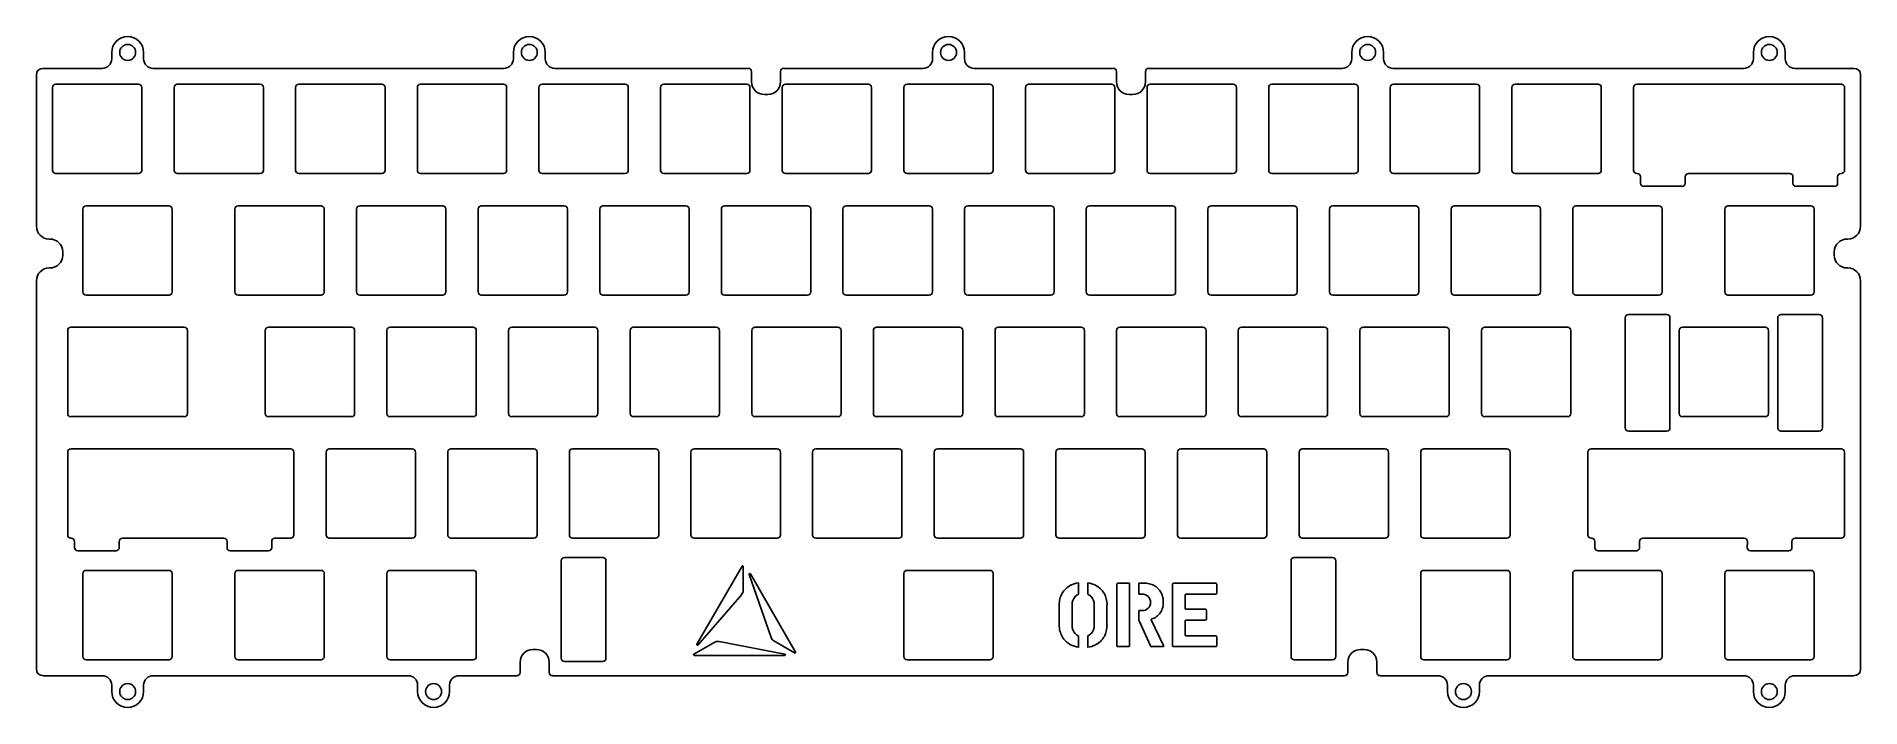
# Model space of a CAD drawing. Header units: millimetres. Extents: x 0 to 286, y -100 to 5.
import ezdxf

# ---------------------------------------------------------------- set-up
doc = ezdxf.new("R2010")
doc.units = ezdxf.units.MM
doc.header["$MEASUREMENT"] = 0

msp = doc.modelspace()

# ---------------------------------------------------------------- linework, layer by layer
at = {"color": 7, "true_color": 0xffffff, "extrusion": (-1, 0, 0)}
for p, q in [((11.81, 2.47, 1), (11.81, 1.47, 1)), ((206.03, 2.47, 1), (206.03, 1.47, 1)), ((116.57, -0.52, 1), (116.57, -2.13, 1)), ((173.72, -0.52, 1), (173.72, -2.13, 1)), ((54.62, -3.03, 1), (54.62, -16.02, 1)), ((73.67, -3.03, 1), (73.67, -16.02, 1)), ((111.78, -3.03, 1), (111.78, -16.02, 1)), ((130.82, -3.03, 1), (130.82, -16.02, 1)), ((149.87, -3.03, 1), (149.87, -16.02, 1)), ((168.93, -3.03, 1), (168.93, -16.02, 1)), ((245.12, -3.03, 1), (245.12, -16.02, 1)), ((282.14, -17.03, 1), (282.14, -18.03, 1)), ((21.29, -22.08, 1), (21.29, -35.08, 1)), ((45.1, -22.08, 1), (45.1, -35.08, 1)), ((121.3, -22.08, 1), (121.3, -35.08, 1)), ((140.35, -22.08, 1), (140.35, -35.08, 1)), ((178.45, -22.08, 1), (178.45, -35.08, 1)), ((197.5, -22.08, 1), (197.5, -35.08, 1)), ((254.65, -22.08, 1), (254.65, -35.08, 1)), ((23.67, -41.12, 1), (23.67, -54.13, 1)), ((68.91, -41.12, 1), (68.91, -54.13, 1)), ((145.11, -41.12, 1), (145.11, -54.13, 1)), ((183.21, -41.12, 1), (183.21, -54.13, 1)), ((202.26, -41.12, 1), (202.26, -54.13, 1)), ((240.36, -41.12, 1), (240.36, -54.13, 1)), ((271.32, -41.12, 1), (271.32, -54.13, 1)), ((40.34, -60.18, 1), (40.34, -73.18, 1)), ((59.39, -60.18, 1), (59.39, -73.18, 1)), ((78.44, -60.18, 1), (78.44, -73.18, 1)), ((97.49, -60.18, 1), (97.49, -73.18, 1)), ((116.54, -60.18, 1), (116.54, -73.18, 1)), ((154.64, -60.18, 1), (154.64, -73.18, 1)), ((192.74, -60.18, 1), (192.74, -73.18, 1)), ((230.84, -60.18, 1), (230.84, -73.18, 1)), ((283.22, -60.18, 1), (283.22, -73.18, 1)), ((12.99, -74.18, 1), (12.99, -75.17, 1)), ((89.22, -77.22, 1), (89.22, -92.5, 1)), ((203.53, -77.22, 1), (203.53, -92.22, 1)), ((254.65, -79.22, 1), (254.65, -92.22, 1)), ((278.46, -79.22, 1), (278.46, -92.22, 1)), ((171.24, -80.73, 1), (171.24, -90.51, 1)), ((179.97, -82.52, 1), (179.97, -84.73, 1)), ((184.88, -80.9, 1), (184.88, -82.28, 1)), ((183.27, -84.97, 1), (183.27, -86.35, 1)), ((179.97, -86.59, 1), (179.97, -88.89, 1)), ((184.88, -89.13, 1), (184.88, -90.51, 1)), ((80.33, -93.12, 1), (80.33, -94.72, 1)), ((11.81, -96.73, 1), (11.81, -97.72, 1)), ((59.73, -96.73, 1), (59.73, -97.72, 1)), ((268.94, -96.73, 1), (268.94, -97.72, 1))]:
    msp.add_line(p, q, dxfattribs=at)
at = {"color": 7, "true_color": 0xffffff, "extrusion": (1, -8.9e-15, 0)}
msp.add_line((16.81, 1.47, 1), (16.81, 2.47, 1), dxfattribs=at)
at = {"color": 7, "true_color": 0xffffff, "extrusion": (-1, -8.9e-15, 0)}
msp.add_line((74.72, 2.47, 1), (74.72, 1.47, 1), dxfattribs=at)
at = {"color": 7, "true_color": 0xffffff, "extrusion": (1, 0, 0)}
for p, q in [((79.72, 1.47, 1), (79.72, 2.47, 1)), ((145.38, 1.47, 1), (145.38, 2.47, 1)), ((273.94, 1.47, 1), (273.94, 2.47, 1)), ((112.03, -2.13, 1), (112.03, -0.52, 1)), ((169.18, -2.13, 1), (169.18, -0.52, 1)), ((285.73, -24.78, 1), (285.73, -1.03, 1)), ((2.52, -16.02, 1), (2.52, -3.03, 1)), ((97.78, -16.02, 1), (97.78, -3.03, 1)), ((135.87, -16.02, 1), (135.87, -3.03, 1)), ((154.93, -16.02, 1), (154.93, -3.03, 1)), ((212.07, -16.02, 1), (212.07, -3.03, 1)), ((231.12, -16.02, 1), (231.12, -3.03, 1)), ((275.14, -18.03, 1), (275.14, -17.03, 1)), ((7.29, -35.08, 1), (7.29, -22.08, 1)), ((31.1, -35.08, 1), (31.1, -22.08, 1)), ((107.3, -35.08, 1), (107.3, -22.08, 1)), ((145.4, -35.08, 1), (145.4, -22.08, 1)), ((183.5, -35.08, 1), (183.5, -22.08, 1)), ((202.55, -35.08, 1), (202.55, -22.08, 1)), ((221.6, -35.08, 1), (221.6, -22.08, 1)), ((264.46, -35.08, 1), (264.46, -22.08, 1)), ((281.62, -29.32, 1), (281.62, -28.78, 1)), ((285.73, -94.22, 1), (285.73, -33.32, 1)), ((248.88, -56.38, 1), (248.88, -39.12, 1)), ((272.76, -56.38, 1), (272.76, -39.12, 1)), ((4.91, -54.13, 1), (4.91, -41.12, 1)), ((73.96, -54.13, 1), (73.96, -41.12, 1)), ((93.01, -54.13, 1), (93.01, -41.12, 1)), ((112.06, -54.13, 1), (112.06, -41.12, 1)), ((131.11, -54.13, 1), (131.11, -41.12, 1)), ((169.21, -54.13, 1), (169.21, -41.12, 1)), ((226.36, -54.13, 1), (226.36, -41.12, 1)), ((257.32, -54.13, 1), (257.32, -41.12, 1)), ((121.59, -73.18, 1), (121.59, -60.18, 1)), ((140.64, -73.18, 1), (140.64, -60.18, 1)), ((178.74, -73.18, 1), (178.74, -60.18, 1)), ((197.79, -73.18, 1), (197.79, -60.18, 1)), ((243.03, -73.18, 1), (243.03, -60.18, 1)), ((5.99, -75.17, 1), (5.99, -74.18, 1)), ((29.87, -75.17, 1), (29.87, -74.18, 1)), ((244.12, -75.17, 1), (244.12, -74.18, 1)), ((31.1, -92.22, 1), (31.1, -79.22, 1)), ((82.22, -92.5, 1), (82.22, -77.22, 1)), ((135.87, -92.22, 1), (135.87, -79.22, 1)), ((196.53, -92.22, 1), (196.53, -77.22, 1)), ((240.65, -92.22, 1), (240.65, -79.22, 1)), ((169.24, -90.51, 1), (169.24, -80.9, 1)), ((172.69, -82.45, 1), (172.69, -80.73, 1)), ((177.97, -90.51, 1), (177.97, -80.9, 1)), ((172.69, -86.58, 1), (172.69, -85.02, 1)), ((205.42, -94.72, 1), (205.42, -93.12, 1)), ((226.03, -97.72, 1), (226.03, -96.73, 1)), ((273.94, -97.72, 1), (273.94, -96.73, 1))]:
    msp.add_line(p, q, dxfattribs=at)
at = {"color": 7, "true_color": 0xffffff, "extrusion": (-1, -3.55e-14, 0)}
for p, q in [((140.38, 2.47, 1), (140.38, 1.47, 1)), ((268.94, 2.47, 1), (268.94, 1.47, 1))]:
    msp.add_line(p, q, dxfattribs=at)
at = {"color": 7, "true_color": 0xffffff, "extrusion": (1, -3.55e-14, 0)}
msp.add_line((211.03, 1.47, 1), (211.03, 2.47, 1), dxfattribs=at)
at = {"color": 7, "true_color": 0xffffff, "extrusion": (-1, 2.8e-15, 0)}
msp.add_line((0.02, -1.03, 1), (0.02, -24.78, 1), dxfattribs=at)
at = {"color": 7, "true_color": 0xffffff, "extrusion": (1.2e-15, 1, 0)}
for p, q in [((10.31, -0.03, 1), (1.02, -0.03, 1)), ((204.53, -0.03, 1), (174.22, -0.03, 1))]:
    msp.add_line(p, q, dxfattribs=at)
at = {"color": 7, "true_color": 0xffffff, "extrusion": (-1e-16, -1, 0)}
msp.add_line((3.02, -2.53, 1), (16.02, -2.53, 1), dxfattribs=at)
at = {"color": 7, "true_color": 0xffffff, "extrusion": (0, 1, 0)}
for p, q in [((73.22, -0.03, 1), (18.31, -0.03, 1)), ((267.44, -0.03, 1), (212.53, -0.03, 1)), ((114.57, -4.13, 1), (114.03, -4.13, 1)), ((171.72, -4.13, 1), (171.18, -4.13, 1)), ((73.17, -16.52, 1), (60.17, -16.52, 1)), ((187.47, -16.52, 1), (174.47, -16.52, 1)), ((274.64, -16.52, 1), (258.76, -16.52, 1)), ((20.79, -35.58, 1), (7.79, -35.58, 1)), ((44.6, -35.58, 1), (31.6, -35.58, 1)), ((63.65, -35.58, 1), (50.65, -35.58, 1)), ((120.8, -35.58, 1), (107.8, -35.58, 1)), ((139.85, -35.58, 1), (126.85, -35.58, 1)), ((235.1, -35.58, 1), (222.1, -35.58, 1)), ((254.15, -35.58, 1), (241.15, -35.58, 1)), ((23.17, -54.62, 1), (5.41, -54.62, 1)), ((87.46, -54.62, 1), (74.46, -54.62, 1)), ((125.56, -54.62, 1), (112.56, -54.62, 1)), ((163.66, -54.62, 1), (150.66, -54.62, 1)), ((255.38, -56.88, 1), (249.38, -56.88, 1)), ((279.26, -56.88, 1), (273.26, -56.88, 1)), ((5.49, -73.67, 1), (5.41, -73.67, 1)), ((116.04, -73.67, 1), (103.04, -73.67, 1)), ((135.09, -73.67, 1), (122.09, -73.67, 1)), ((230.34, -73.67, 1), (217.34, -73.67, 1)), ((12.49, -75.68, 1), (6.49, -75.68, 1)), ((36.37, -75.68, 1), (30.37, -75.68, 1)), ((173.18, -82.45, 1), (172.69, -82.45, 1)), ((184.71, -82.45, 1), (180.04, -82.45, 1)), ((183.1, -86.52, 1), (180.04, -86.52, 1)), ((171.07, -90.68, 1), (169.41, -90.68, 1)), ((176.45, -90.68, 1), (174.7, -90.68, 1)), ((184.71, -90.68, 1), (178.14, -90.68, 1)), ((88.72, -93, 1), (82.72, -93, 1)), ((149.37, -92.72, 1), (136.37, -92.72, 1)), ((203.03, -92.72, 1), (197.03, -92.72, 1)), ((230.34, -92.72, 1), (217.34, -92.72, 1)), ((254.15, -92.72, 1), (241.15, -92.72, 1))]:
    msp.add_line(p, q, dxfattribs=at)
at = {"color": 7, "true_color": 0xffffff, "extrusion": (2e-16, -1, 0)}
msp.add_line((22.07, -2.53, 1), (35.08, -2.53, 1), dxfattribs=at)
at = {"color": 7, "true_color": 0xffffff, "extrusion": (-3e-16, -1, 0)}
for p, q in [((41.12, -2.53, 1), (54.13, -2.53, 1)), ((31.6, -21.57, 1), (44.6, -21.57, 1)), ((69.7, -21.57, 1), (82.7, -21.57, 1))]:
    msp.add_line(p, q, dxfattribs=at)
at = {"color": 7, "true_color": 0xffffff, "extrusion": (1e-16, -1, 0)}
for p, q in [((60.17, -2.53, 1), (73.17, -2.53, 1)), ((212.57, -2.53, 1), (225.57, -2.53, 1))]:
    msp.add_line(p, q, dxfattribs=at)
at = {"color": 7, "true_color": 0xffffff, "extrusion": (-2e-16, -1, 0)}
msp.add_line((79.22, -2.53, 1), (92.22, -2.53, 1), dxfattribs=at)
at = {"color": 7, "true_color": 0xffffff, "extrusion": (-1.2e-15, 1, 0)}
for p, q in [((111.53, -0.03, 1), (81.22, -0.03, 1)), ((284.73, -0.03, 1), (275.44, -0.03, 1))]:
    msp.add_line(p, q, dxfattribs=at)
at = {"color": 7, "true_color": 0xffffff, "extrusion": (-8e-16, -1, 0)}
msp.add_line((98.28, -2.53, 1), (111.28, -2.53, 1), dxfattribs=at)
at = {"color": 7, "true_color": 0xffffff, "extrusion": (3.3e-15, 1, 0)}
msp.add_line((138.88, -0.03, 1), (117.07, -0.03, 1), dxfattribs=at)
at = {"color": 7, "true_color": 0xffffff, "extrusion": (6e-16, -1, 0)}
msp.add_line((117.33, -2.53, 1), (130.32, -2.53, 1), dxfattribs=at)
at = {"color": 7, "true_color": 0xffffff, "extrusion": (0, -1, 0)}
for p, q in [((136.37, -2.53, 1), (149.37, -2.53, 1)), ((155.43, -2.53, 1), (168.43, -2.53, 1)), ((174.47, -2.53, 1), (187.47, -2.53, 1)), ((231.62, -2.53, 1), (244.62, -2.53, 1)), ((250.68, -2.53, 1), (282.73, -2.53, 1)), ((7.79, -21.57, 1), (20.79, -21.57, 1)), ((88.75, -21.57, 1), (101.75, -21.57, 1)), ((164.95, -21.57, 1), (177.95, -21.57, 1)), ((184, -21.57, 1), (197, -21.57, 1)), ((222.1, -21.57, 1), (235.1, -21.57, 1)), ((241.15, -21.57, 1), (254.15, -21.57, 1)), ((249.38, -38.62, 1), (255.38, -38.62, 1)), ((273.26, -38.62, 1), (279.26, -38.62, 1)), ((5.41, -40.62, 1), (23.17, -40.62, 1)), ((36.36, -40.62, 1), (49.36, -40.62, 1)), ((55.41, -40.62, 1), (68.41, -40.62, 1)), ((207.81, -40.62, 1), (220.81, -40.62, 1)), ((226.86, -40.62, 1), (239.86, -40.62, 1)), ((257.82, -40.62, 1), (270.82, -40.62, 1)), ((5.41, -59.68, 1), (39.84, -59.68, 1)), ((64.94, -59.68, 1), (77.94, -59.68, 1)), ((7.79, -78.73, 1), (20.79, -78.73, 1)), ((136.37, -78.73, 1), (149.37, -78.73, 1)), ((169.41, -80.73, 1), (171.24, -80.73, 1)), ((172.69, -80.73, 1), (173.48, -80.73, 1)), ((178.14, -80.73, 1), (184.71, -80.73, 1)), ((172.69, -85.02, 1), (173.18, -85.02, 1)), ((180.04, -84.8, 1), (183.1, -84.8, 1)), ((77.78, -91.12, 1), (78.33, -91.12, 1)), ((180.04, -88.96, 1), (184.71, -88.96, 1)), ((207.42, -91.12, 1), (207.97, -91.12, 1)), ((80.83, -95.23, 1), (204.92, -95.23, 1))]:
    msp.add_line(p, q, dxfattribs=at)
at = {"color": 7, "true_color": 0xffffff, "extrusion": (-1.7e-15, 1, 0)}
msp.add_line((168.68, -0.03, 1), (146.88, -0.03, 1), dxfattribs=at)
at = {"color": 7, "true_color": 0xffffff, "extrusion": (4e-16, -1, 0)}
msp.add_line((193.53, -2.53, 1), (206.53, -2.53, 1), dxfattribs=at)
at = {"color": 7, "true_color": 0xffffff, "extrusion": (-1, 2e-16, 0)}
msp.add_line((16.52, -3.03, 1), (16.52, -16.02, 1), dxfattribs=at)
at = {"color": 7, "true_color": 0xffffff, "extrusion": (1, 3e-16, 0)}
msp.add_line((21.57, -16.02, 1), (21.57, -3.03, 1), dxfattribs=at)
at = {"color": 7, "true_color": 0xffffff, "extrusion": (-1, -3e-16, 0)}
msp.add_line((35.58, -3.03, 1), (35.58, -16.02, 1), dxfattribs=at)
at = {"color": 7, "true_color": 0xffffff, "extrusion": (1, -7e-16, 0)}
for p, q in [((40.62, -16.02, 1), (40.62, -3.03, 1)), ((59.68, -16.02, 1), (59.68, -3.03, 1)), ((50.15, -35.08, 1), (50.15, -22.08, 1)), ((69.2, -35.08, 1), (69.2, -22.08, 1)), ((45.39, -73.18, 1), (45.39, -60.18, 1))]:
    msp.add_line(p, q, dxfattribs=at)
at = {"color": 7, "true_color": 0xffffff, "extrusion": (1, 7e-16, 0)}
for p, q in [((78.72, -16.02, 1), (78.72, -3.03, 1)), ((54.91, -54.13, 1), (54.91, -41.12, 1)), ((64.44, -73.18, 1), (64.44, -60.18, 1))]:
    msp.add_line(p, q, dxfattribs=at)
at = {"color": 7, "true_color": 0xffffff, "extrusion": (-1, -1.4e-15, 0)}
for p, q in [((92.72, -3.03, 1), (92.72, -16.02, 1)), ((102.25, -22.08, 1), (102.25, -35.08, 1)), ((159.4, -22.08, 1), (159.4, -35.08, 1)), ((135.59, -60.18, 1), (135.59, -73.18, 1))]:
    msp.add_line(p, q, dxfattribs=at)
at = {"color": 7, "true_color": 0xffffff, "extrusion": (1, -2.7e-15, 0)}
for p, q in [((116.83, -16.02, 1), (116.83, -3.03, 1)), ((164.45, -35.08, 1), (164.45, -22.08, 1)), ((240.65, -35.08, 1), (240.65, -22.08, 1)), ((188.26, -54.13, 1), (188.26, -41.12, 1)), ((207.31, -54.13, 1), (207.31, -41.12, 1)), ((159.69, -73.18, 1), (159.69, -60.18, 1)), ((216.84, -73.18, 1), (216.84, -60.18, 1)), ((216.84, -92.22, 1), (216.84, -79.22, 1))]:
    msp.add_line(p, q, dxfattribs=at)
at = {"color": 7, "true_color": 0xffffff, "extrusion": (1, 2.7e-15, 0)}
for p, q in [((173.97, -16.02, 1), (173.97, -3.03, 1)), ((193.03, -16.02, 1), (193.03, -3.03, 1)), ((250.18, -16.02, 1), (250.18, -3.03, 1))]:
    msp.add_line(p, q, dxfattribs=at)
at = {"color": 7, "true_color": 0xffffff, "extrusion": (-1, 2.7e-15, 0)}
for p, q in [((187.97, -3.03, 1), (187.97, -16.02, 1)), ((207.03, -3.03, 1), (207.03, -16.02, 1)), ((283.23, -3.03, 1), (283.23, -16.02, 1)), ((83.2, -22.08, 1), (83.2, -35.08, 1)), ((216.55, -22.08, 1), (216.55, -35.08, 1)), ((235.6, -22.08, 1), (235.6, -35.08, 1)), ((173.69, -60.18, 1), (173.69, -73.18, 1)), ((211.79, -60.18, 1), (211.79, -73.18, 1))]:
    msp.add_line(p, q, dxfattribs=at)
at = {"color": 7, "true_color": 0xffffff, "extrusion": (-1, 5.5e-15, 0)}
msp.add_line((226.07, -3.03, 1), (226.07, -16.02, 1), dxfattribs=at)
at = {"color": 7, "true_color": 0xffffff, "extrusion": (-2e-16, 1, 0)}
for p, q in [((16.02, -16.52, 1), (3.02, -16.52, 1)), ((35.08, -16.52, 1), (22.07, -16.52, 1))]:
    msp.add_line(p, q, dxfattribs=at)
at = {"color": 7, "true_color": 0xffffff, "extrusion": (9e-16, 1, 0)}
msp.add_line((54.13, -16.52, 1), (41.12, -16.52, 1), dxfattribs=at)
at = {"color": 7, "true_color": 0xffffff, "extrusion": (7e-16, 1, 0)}
for p, q in [((92.22, -16.52, 1), (79.22, -16.52, 1)), ((101.75, -35.58, 1), (88.75, -35.58, 1)), ((158.9, -35.58, 1), (145.9, -35.58, 1)), ((106.51, -54.62, 1), (93.51, -54.62, 1)), ((144.61, -54.62, 1), (131.61, -54.62, 1)), ((182.71, -54.62, 1), (169.71, -54.62, 1)), ((270.82, -54.62, 1), (257.82, -54.62, 1)), ((58.89, -73.67, 1), (45.89, -73.67, 1)), ((77.94, -73.67, 1), (64.94, -73.67, 1)), ((192.24, -73.67, 1), (179.24, -73.67, 1))]:
    msp.add_line(p, q, dxfattribs=at)
at = {"color": 7, "true_color": 0xffffff, "extrusion": (-3e-16, 1, 0)}
for p, q in [((111.28, -16.52, 1), (98.28, -16.52, 1)), ((216.05, -35.58, 1), (203.05, -35.58, 1))]:
    msp.add_line(p, q, dxfattribs=at)
at = {"color": 7, "true_color": 0xffffff, "extrusion": (-1.4e-15, 1, 0)}
for p, q in [((130.32, -16.52, 1), (117.33, -16.52, 1)), ((220.81, -54.62, 1), (207.81, -54.62, 1)), ((20.79, -92.72, 1), (7.79, -92.72, 1)), ((44.6, -92.72, 1), (31.6, -92.72, 1)), ((277.96, -92.72, 1), (264.96, -92.72, 1))]:
    msp.add_line(p, q, dxfattribs=at)
at = {"color": 7, "true_color": 0xffffff, "extrusion": (-1e-15, 1, 0)}
msp.add_line((149.37, -16.52, 1), (136.37, -16.52, 1), dxfattribs=at)
at = {"color": 7, "true_color": 0xffffff, "extrusion": (-1.9e-15, 1, 0)}
msp.add_line((168.43, -16.52, 1), (155.43, -16.52, 1), dxfattribs=at)
at = {"color": 7, "true_color": 0xffffff, "extrusion": (1.4e-15, 1, 0)}
for p, q in [((206.53, -16.52, 1), (193.53, -16.52, 1)), ((225.57, -16.52, 1), (212.57, -16.52, 1)), ((244.62, -16.52, 1), (231.62, -16.52, 1)), ((177.95, -35.58, 1), (164.95, -35.58, 1)), ((96.99, -73.67, 1), (83.99, -73.67, 1))]:
    msp.add_line(p, q, dxfattribs=at)
at = {"color": 7, "true_color": 0xffffff, "extrusion": (2.042e-13, 1, 0)}
msp.add_line((250.76, -16.52, 1), (250.68, -16.52, 1), dxfattribs=at)
at = {"color": 7, "true_color": 0xffffff, "extrusion": (1, 7.11e-14, 0)}
msp.add_line((251.26, -18.03, 1), (251.26, -17.03, 1), dxfattribs=at)
at = {"color": 7, "true_color": 0xffffff, "extrusion": (-1, -7.11e-14, 0)}
for p, q in [((258.26, -17.03, 1), (258.26, -18.03, 1)), ((274.99, -74.18, 1), (274.99, -75.17, 1))]:
    msp.add_line(p, q, dxfattribs=at)
at = {"color": 7, "true_color": 0xffffff, "extrusion": (-2.042e-13, 1, 0)}
msp.add_line((282.73, -16.52, 1), (282.64, -16.52, 1), dxfattribs=at)
at = {"color": 7, "true_color": 0xffffff, "extrusion": (5.9e-15, 1, 0)}
msp.add_line((257.76, -18.52, 1), (251.76, -18.52, 1), dxfattribs=at)
at = {"color": 7, "true_color": 0xffffff, "extrusion": (-5.9e-15, 1, 0)}
msp.add_line((281.64, -18.52, 1), (275.64, -18.52, 1), dxfattribs=at)
at = {"color": 7, "true_color": 0xffffff, "extrusion": (3e-16, -1, 0)}
msp.add_line((50.65, -21.57, 1), (63.65, -21.57, 1), dxfattribs=at)
at = {"color": 7, "true_color": 0xffffff, "extrusion": (-1, 7e-16, 0)}
for p, q in [((64.15, -22.08, 1), (64.15, -35.08, 1)), ((49.86, -41.12, 1), (49.86, -54.13, 1)), ((68.91, -79.22, 1), (68.91, -92.22, 1))]:
    msp.add_line(p, q, dxfattribs=at)
at = {"color": 7, "true_color": 0xffffff, "extrusion": (1, -1.4e-15, 0)}
for p, q in [((88.25, -35.08, 1), (88.25, -22.08, 1)), ((126.35, -35.08, 1), (126.35, -22.08, 1))]:
    msp.add_line(p, q, dxfattribs=at)
at = {"color": 7, "true_color": 0xffffff, "extrusion": (1.4e-15, -1, 0)}
for p, q in [((107.8, -21.57, 1), (120.8, -21.57, 1)), ((203.05, -21.57, 1), (216.05, -21.57, 1)), ((93.51, -40.62, 1), (106.51, -40.62, 1)), ((150.66, -40.62, 1), (163.66, -40.62, 1)), ((188.76, -40.62, 1), (201.76, -40.62, 1)), ((198.29, -59.68, 1), (211.29, -59.68, 1))]:
    msp.add_line(p, q, dxfattribs=at)
at = {"color": 7, "true_color": 0xffffff, "extrusion": (7e-16, -1, 0)}
for p, q in [((126.85, -21.57, 1), (139.85, -21.57, 1)), ((145.9, -21.57, 1), (158.9, -21.57, 1)), ((74.46, -40.62, 1), (87.46, -40.62, 1)), ((169.71, -40.62, 1), (182.71, -40.62, 1)), ((45.89, -59.68, 1), (58.89, -59.68, 1)), ((103.04, -59.68, 1), (116.04, -59.68, 1)), ((122.09, -59.68, 1), (135.09, -59.68, 1))]:
    msp.add_line(p, q, dxfattribs=at)
at = {"color": 7, "true_color": 0xffffff, "extrusion": (-1e-15, -1, 0)}
msp.add_line((264.96, -21.57, 1), (277.96, -21.57, 1), dxfattribs=at)
at = {"color": 7, "true_color": 0xffffff, "extrusion": (-1, -5.5e-15, 0)}
msp.add_line((278.46, -22.08, 1), (278.46, -35.08, 1), dxfattribs=at)
at = {"color": 7, "true_color": 0xffffff, "extrusion": (-0.001676, -0.999999, 0)}
msp.add_line((2.02, -26.78, 1), (2.13, -26.78, 1), dxfattribs=at)
at = {"color": 7, "true_color": 0xffffff, "extrusion": (0.001676, -0.999999, 0)}
msp.add_line((283.62, -26.78, 1), (283.73, -26.78, 1), dxfattribs=at)
at = {"color": 7, "true_color": 0xffffff, "extrusion": (-0.002556, 0.999997, 0)}
msp.add_line((2.13, -31.32, 1), (2.02, -31.32, 1), dxfattribs=at)
at = {"color": 7, "true_color": 0xffffff, "extrusion": (-1, -1.74e-14, 0)}
msp.add_line((4.13, -28.78, 1), (4.13, -29.32, 1), dxfattribs=at)
at = {"color": 7, "true_color": 0xffffff, "extrusion": (0.002556, 0.999997, 0)}
msp.add_line((283.73, -31.32, 1), (283.62, -31.32, 1), dxfattribs=at)
at = {"color": 7, "true_color": 0xffffff, "extrusion": (-1, -2.3e-15, 0)}
msp.add_line((0.02, -33.32, 1), (0.02, -94.22, 1), dxfattribs=at)
at = {"color": 7, "true_color": 0xffffff, "extrusion": (3e-16, 1, 0)}
for p, q in [((82.7, -35.58, 1), (69.7, -35.58, 1)), ((277.96, -35.58, 1), (264.96, -35.58, 1))]:
    msp.add_line(p, q, dxfattribs=at)
at = {"color": 7, "true_color": 0xffffff, "extrusion": (-7e-16, 1, 0)}
for p, q in [((197, -35.58, 1), (184, -35.58, 1)), ((49.36, -54.62, 1), (36.36, -54.62, 1)), ((68.41, -54.62, 1), (55.41, -54.62, 1)), ((239.86, -54.62, 1), (226.86, -54.62, 1)), ((173.19, -73.67, 1), (160.19, -73.67, 1))]:
    msp.add_line(p, q, dxfattribs=at)
at = {"color": 7, "true_color": 0xffffff, "extrusion": (-1, 2.1e-15, 0)}
for p, q in [((255.88, -39.12, 1), (255.88, -56.38, 1)), ((279.76, -39.12, 1), (279.76, -56.38, 1))]:
    msp.add_line(p, q, dxfattribs=at)
at = {"color": 7, "true_color": 0xffffff, "extrusion": (1, -2.4e-15, 0)}
msp.add_line((35.86, -54.13, 1), (35.86, -41.12, 1), dxfattribs=at)
at = {"color": 7, "true_color": 0xffffff, "extrusion": (-1, 1.4e-15, 0)}
for p, q in [((87.96, -41.12, 1), (87.96, -54.13, 1)), ((107.01, -41.12, 1), (107.01, -54.13, 1)), ((126.06, -41.12, 1), (126.06, -54.13, 1)), ((21.29, -79.22, 1), (21.29, -92.22, 1)), ((45.1, -79.22, 1), (45.1, -92.22, 1))]:
    msp.add_line(p, q, dxfattribs=at)
at = {"color": 7, "true_color": 0xffffff, "extrusion": (-1.4e-15, -1, 0)}
for p, q in [((112.56, -40.62, 1), (125.56, -40.62, 1)), ((83.99, -59.68, 1), (96.99, -59.68, 1))]:
    msp.add_line(p, q, dxfattribs=at)
at = {"color": 7, "true_color": 0xffffff, "extrusion": (-7e-16, -1, 0)}
for p, q in [((131.61, -40.62, 1), (144.61, -40.62, 1)), ((141.14, -59.68, 1), (154.14, -59.68, 1)), ((160.19, -59.68, 1), (173.19, -59.68, 1)), ((179.24, -59.68, 1), (192.24, -59.68, 1)), ((217.34, -59.68, 1), (230.34, -59.68, 1)), ((217.34, -78.73, 1), (230.34, -78.73, 1)), ((241.15, -78.73, 1), (254.15, -78.73, 1))]:
    msp.add_line(p, q, dxfattribs=at)
at = {"color": 7, "true_color": 0xffffff, "extrusion": (1, 1.4e-15, 0)}
for p, q in [((150.16, -54.13, 1), (150.16, -41.12, 1)), ((102.54, -73.18, 1), (102.54, -60.18, 1)), ((54.91, -92.22, 1), (54.91, -79.22, 1))]:
    msp.add_line(p, q, dxfattribs=at)
at = {"color": 7, "true_color": 0xffffff, "extrusion": (-1, -2.7e-15, 0)}
for p, q in [((164.16, -41.12, 1), (164.16, -54.13, 1)), ((221.31, -41.12, 1), (221.31, -54.13, 1)), ((230.84, -79.22, 1), (230.84, -92.22, 1))]:
    msp.add_line(p, q, dxfattribs=at)
at = {"color": 7, "true_color": 0xffffff, "extrusion": (-2e-15, 1, 0)}
msp.add_line((201.76, -54.62, 1), (188.76, -54.62, 1), dxfattribs=at)
at = {"color": 7, "true_color": 0xffffff, "extrusion": (-5.46e-14, -1, 0)}
msp.add_line((243.53, -59.68, 1), (282.72, -59.68, 1), dxfattribs=at)
at = {"color": 7, "true_color": 0xffffff, "extrusion": (1, 1e-16, 0)}
msp.add_line((4.91, -73.18, 1), (4.91, -60.18, 1), dxfattribs=at)
at = {"color": 7, "true_color": 0xffffff, "extrusion": (1, 4.1e-15, 0)}
msp.add_line((83.49, -73.18, 1), (83.49, -60.18, 1), dxfattribs=at)
at = {"color": 7, "true_color": 0xffffff, "extrusion": (-2.2e-15, 1, 0)}
msp.add_line((29.37, -73.67, 1), (13.49, -73.67, 1), dxfattribs=at)
at = {"color": 7, "true_color": 0xffffff, "extrusion": (-1, 4.4e-15, 0)}
msp.add_line((36.87, -74.18, 1), (36.87, -75.17, 1), dxfattribs=at)
at = {"color": 7, "true_color": 0xffffff, "extrusion": (-1.44e-14, 1, 0)}
msp.add_line((39.84, -73.67, 1), (37.37, -73.67, 1), dxfattribs=at)
at = {"color": 7, "true_color": 0xffffff, "extrusion": (-3.4e-15, 1, 0)}
msp.add_line((154.14, -73.67, 1), (141.14, -73.67, 1), dxfattribs=at)
at = {"color": 7, "true_color": 0xffffff, "extrusion": (2e-15, 1, 0)}
msp.add_line((211.29, -73.67, 1), (198.29, -73.67, 1), dxfattribs=at)
at = {"color": 7, "true_color": 0xffffff, "extrusion": (-4.084e-13, 1, 0)}
msp.add_line((243.62, -73.67, 1), (243.53, -73.67, 1), dxfattribs=at)
at = {"color": 7, "true_color": 0xffffff, "extrusion": (-1, 1.066e-13, 0)}
msp.add_line((251.12, -74.18, 1), (251.12, -75.17, 1), dxfattribs=at)
at = {"color": 7, "true_color": 0xffffff, "extrusion": (3.1e-15, 1, 0)}
msp.add_line((266.06, -73.67, 1), (251.62, -73.67, 1), dxfattribs=at)
at = {"color": 7, "true_color": 0xffffff, "extrusion": (0.004169, 0.999991, 0)}
msp.add_line((267.5, -73.68, 1), (266.06, -73.67, 1), dxfattribs=at)
at = {"color": 7, "true_color": 0xffffff, "extrusion": (0.999991, -0.004169, 0)}
msp.add_line((267.99, -75.17, 1), (268, -74.18, 1), dxfattribs=at)
at = {"color": 7, "true_color": 0xffffff, "extrusion": (-4.9e-15, 1, 0)}
msp.add_line((282.72, -73.67, 1), (275.49, -73.67, 1), dxfattribs=at)
at = {"color": 7, "true_color": 0xffffff, "extrusion": (-1.5e-15, -1, 0)}
msp.add_line((82.72, -76.72, 1), (88.72, -76.72, 1), dxfattribs=at)
at = {"color": 7, "true_color": 0xffffff, "extrusion": (3e-15, -1, 0)}
msp.add_line((197.03, -76.72, 1), (203.03, -76.72, 1), dxfattribs=at)
at = {"color": 7, "true_color": 0xffffff, "extrusion": (3e-15, 1, 0)}
msp.add_line((250.62, -75.68, 1), (244.62, -75.68, 1), dxfattribs=at)
at = {"color": 7, "true_color": 0xffffff, "extrusion": (-3e-15, 1, 0)}
msp.add_line((274.49, -75.68, 1), (268.49, -75.68, 1), dxfattribs=at)
at = {"color": 7, "true_color": 0xffffff, "extrusion": (1, 2e-16, 0)}
msp.add_line((7.29, -92.22, 1), (7.29, -79.22, 1), dxfattribs=at)
at = {"color": 7, "true_color": 0xffffff, "extrusion": (-2e-15, -1, 0)}
msp.add_line((31.6, -78.73, 1), (44.6, -78.73, 1), dxfattribs=at)
at = {"color": 7, "true_color": 0xffffff, "extrusion": (2e-15, -1, 0)}
msp.add_line((55.41, -78.73, 1), (68.41, -78.73, 1), dxfattribs=at)
at = {"color": 7, "true_color": 0xffffff, "extrusion": (0.866029, -0.499993, 0)}
msp.add_line((103.46, -90.31, 1), (110.54, -78.05, 1), dxfattribs=at)
at = {"color": 7, "true_color": 0xffffff, "extrusion": (-1, 1.42e-14, 0)}
msp.add_line((110.72, -78.1, 1), (110.72, -81.85, 1), dxfattribs=at)
at = {"color": 7, "true_color": 0xffffff, "extrusion": (0.944919, 0.327304, 0)}
msp.add_line((115.08, -89.25, 1), (111.66, -79.35, 1), dxfattribs=at)
at = {"color": 7, "true_color": 0xffffff, "extrusion": (-0.866022, -0.500006, 0)}
msp.add_line((111.84, -79.27, 1), (118.91, -91.53, 1), dxfattribs=at)
at = {"color": 7, "true_color": 0xffffff, "extrusion": (-1, -4.1e-15, 0)}
msp.add_line((149.87, -79.22, 1), (149.87, -92.22, 1), dxfattribs=at)
at = {"color": 7, "true_color": 0xffffff, "extrusion": (1, 5.5e-15, 0)}
msp.add_line((264.46, -92.22, 1), (264.46, -79.22, 1), dxfattribs=at)
at = {"color": 7, "true_color": 0xffffff, "extrusion": (-2.7e-15, -1, 0)}
msp.add_line((264.96, -78.73, 1), (277.96, -78.73, 1), dxfattribs=at)
at = {"color": 7, "true_color": 0xffffff, "extrusion": (-0.755892, 0.654696, 0)}
msp.add_line((110.48, -82.5, 1), (103.62, -90.42, 1), dxfattribs=at)
at = {"color": 7, "true_color": 0xffffff, "extrusion": (-1, -1.10694e-06, 0)}
msp.add_line((163.23, -80.67, 1), (163.23, -82.47, 1), dxfattribs=at)
at = {"color": 7, "true_color": 0xffffff, "extrusion": (1, 1.10694e-06, 0)}
msp.add_line((164.68, -82.47, 1), (164.68, -80.67, 1), dxfattribs=at)
at = {"color": 7, "true_color": 0xffffff, "extrusion": (1, 3.5e-14, 0)}
msp.add_line((160.21, -87.23, 1), (160.21, -84.19, 1), dxfattribs=at)
at = {"color": 7, "true_color": 0xffffff, "extrusion": (-1, -2.61255e-06, 0)}
msp.add_line((162.22, -84.17, 1), (162.22, -87.3, 1), dxfattribs=at)
at = {"color": 7, "true_color": 0xffffff, "extrusion": (1, 1.66945e-08, 0)}
msp.add_line((165.7, -87.3, 1), (165.7, -84.17, 1), dxfattribs=at)
at = {"color": 7, "true_color": 0xffffff, "extrusion": (-1, -3.8598e-10, 0)}
msp.add_line((167.7, -84.19, 1), (167.7, -87.23, 1), dxfattribs=at)
at = {"color": 7, "true_color": 0xffffff, "extrusion": (0.911484, 0.411336, 0)}
msp.add_line((174.5, -90.55, 1), (172.72, -86.62, 1), dxfattribs=at)
at = {"color": 7, "true_color": 0xffffff, "extrusion": (-0.901331, -0.433132, 0)}
msp.add_line((174.64, -86.46, 1), (176.57, -90.48, 1), dxfattribs=at)
at = {"color": 7, "true_color": 0xffffff, "extrusion": (0.499796, -0.866143, 0)}
msp.add_line((103, -91.86, 1), (106.25, -89.98, 1), dxfattribs=at)
at = {"color": 7, "true_color": 0xffffff, "extrusion": (-0.18889, -0.981998, 0)}
msp.add_line((106.94, -89.87, 1), (117.22, -91.84, 1), dxfattribs=at)
at = {"color": 7, "true_color": 0xffffff, "extrusion": (0.500018, 0.866015, 0)}
msp.add_line((118.78, -91.67, 1), (115.53, -89.79, 1), dxfattribs=at)
at = {"color": 7, "true_color": 0xffffff, "extrusion": (-1, -1.10695e-06, 0)}
msp.add_line((163.23, -88.99, 1), (163.23, -90.79, 1), dxfattribs=at)
at = {"color": 7, "true_color": 0xffffff, "extrusion": (1, 1.10692e-06, 0)}
msp.add_line((164.68, -90.79, 1), (164.68, -88.99, 1), dxfattribs=at)
at = {"color": 7, "true_color": 0xffffff, "extrusion": (-2.7e-15, 1, 0)}
msp.add_line((68.41, -92.72, 1), (55.41, -92.72, 1), dxfattribs=at)
at = {"color": 7, "true_color": 0xffffff, "extrusion": (1, -5.5e-15, 0)}
msp.add_line((75.78, -94.72, 1), (75.78, -93.12, 1), dxfattribs=at)
at = {"color": 7, "true_color": 0xffffff, "extrusion": (-1.3e-15, 1, 0)}
msp.add_line((117.2, -92.04, 1), (103.05, -92.04, 1), dxfattribs=at)
at = {"color": 7, "true_color": 0xffffff, "extrusion": (-1, -2.21e-14, 0)}
msp.add_line((209.97, -93.12, 1), (209.97, -94.72, 1), dxfattribs=at)
at = {"color": 7, "true_color": 0xffffff, "extrusion": (1.9e-15, -1, 0)}
msp.add_line((1.02, -95.23, 1), (10.31, -95.23, 1), dxfattribs=at)
at = {"color": 7, "true_color": 0xffffff, "extrusion": (1, 8.9e-15, 0)}
msp.add_line((16.81, -97.72, 1), (16.81, -96.73, 1), dxfattribs=at)
at = {"color": 7, "true_color": 0xffffff, "extrusion": (-6.85e-14, -1, 0)}
msp.add_line((18.31, -95.23, 1), (58.23, -95.23, 1), dxfattribs=at)
at = {"color": 7, "true_color": 0xffffff, "extrusion": (1, -3.73e-13, 0)}
msp.add_line((64.72, -97.72, 1), (64.72, -96.73, 1), dxfattribs=at)
at = {"color": 7, "true_color": 0xffffff, "extrusion": (-3.14e-14, -1, 0)}
msp.add_line((66.22, -95.23, 1), (75.28, -95.23, 1), dxfattribs=at)
at = {"color": 7, "true_color": 0xffffff, "extrusion": (3.14e-14, -1, 0)}
msp.add_line((210.47, -95.23, 1), (219.53, -95.23, 1), dxfattribs=at)
at = {"color": 7, "true_color": 0xffffff, "extrusion": (-1, -3.908e-13, 0)}
msp.add_line((221.03, -96.73, 1), (221.03, -97.72, 1), dxfattribs=at)
at = {"color": 7, "true_color": 0xffffff, "extrusion": (6.72e-14, -1, 0)}
msp.add_line((227.53, -95.23, 1), (267.44, -95.23, 1), dxfattribs=at)
at = {"color": 7, "true_color": 0xffffff, "extrusion": (-1.9e-15, -1, 0)}
msp.add_line((275.44, -95.23, 1), (284.73, -95.23, 1), dxfattribs=at)
at = {"color": 7, "true_color": 0xffffff, "extrusion": (0, 0, -1)}
for centre in [(-14.31, 2.47, -1), (-77.22, 2.47, -1), (-142.88, 2.47, -1), (-208.53, 2.47, -1), (-271.44, 2.47, -1), (-14.31, -97.72, -1), (-62.23, -97.72, -1), (-223.53, -97.72, -1), (-271.44, -97.72, -1)]:
    msp.add_circle(centre, 1.25, dxfattribs=at)
at = {"color": 7, "true_color": 0xffffff}
for centre, radius, start, end in [((14.31, 2.47, 1), 2.5, 360, 180), ((77.22, 2.47, 1), 2.5, 0, 180), ((142.88, 2.47, 1), 2.5, 0, 180), ((208.53, 2.47, 1), 2.5, 360, 180), ((271.44, 2.47, 1), 2.5, 0, 180), ((1.02, -1.03, 1), 1, 90, 180), ((111.53, -0.52, 1), 0.5, 0, 90), ((117.07, -0.52, 1), 0.5, 90, 180), ((168.68, -0.52, 1), 0.5, 0, 90), ((174.22, -0.52, 1), 0.5, 90, 180), ((284.73, -1.03, 1), 1, 0, 90), ((250.76, -17.03, 1), 0.5, 0, 90), ((258.76, -17.03, 1), 0.5, 90, 180), ((274.64, -17.03, 1), 0.5, 0, 90), ((282.64, -17.03, 1), 0.5, 90, 180), ((2.02, -24.78, 1), 2, 180, 269.904), ((283.73, -24.78, 1), 2, 270.096, 0), ((2.02, -33.32, 1), 2, 90.1464, 180), ((283.73, -33.32, 1), 2, 0, 89.8536), ((5.49, -74.18, 1), 0.5, 0, 90), ((13.49, -74.18, 1), 0.5, 90, 180), ((29.37, -74.18, 1), 0.5, 0, 90), ((37.37, -74.18, 1), 0.5, 90, 180), ((243.62, -74.18, 1), 0.5, 0, 90), ((251.62, -74.18, 1), 0.5, 90, 180), ((267.5, -74.18, 1), 0.5, 359.7611, 89.7611), ((275.49, -74.18, 1), 0.5, 90, 180), ((1.02, -94.22, 1), 1, 180, 270), ((284.73, -94.22, 1), 1, 270, 0), ((75.28, -94.72, 1), 0.5, 270, 0), ((80.83, -94.72, 1), 0.5, 180, 270), ((204.92, -94.72, 1), 0.5, 270, 0), ((210.47, -94.72, 1), 0.5, 180, 270), ((14.31, -97.72, 1), 2.5, 180, 0), ((62.23, -97.72, 1), 2.5, 180, 360), ((223.53, -97.72, 1), 2.5, 180, 360), ((271.44, -97.72, 1), 2.5, 180, 360)]:
    msp.add_arc(centre, radius, start, end, dxfattribs=at)
at = {"color": 7, "true_color": 0xffffff, "extrusion": (0, 0, -1)}
for centre, radius, start, end in [((-10.31, 1.47, -1), 1.5, 180, 270), ((-18.31, 1.47, -1), 1.5, 270, 0), ((-73.22, 1.47, -1), 1.5, 180, 270), ((-81.22, 1.47, -1), 1.5, 270, 0), ((-138.88, 1.47, -1), 1.5, 180, 270), ((-146.88, 1.47, -1), 1.5, 270, 0), ((-204.53, 1.47, -1), 1.5, 180, 270), ((-212.53, 1.47, -1), 1.5, 270, 0), ((-267.44, 1.47, -1), 1.5, 180, 270), ((-275.44, 1.47, -1), 1.5, 270, 0), ((-3.03, -3.03, -1), 0.5, 0, 90), ((-16.02, -3.03, -1), 0.5, 90, 180), ((-22.08, -3.03, -1), 0.5, 360, 90), ((-35.08, -3.03, -1), 0.5, 90, 180), ((-41.12, -3.03, -1), 0.5, 0, 90), ((-54.13, -3.03, -1), 0.5, 90, 180), ((-60.18, -3.03, -1), 0.5, 0, 90), ((-73.18, -3.03, -1), 0.5, 90, 180), ((-79.22, -3.03, -1), 0.5, 0, 90), ((-92.22, -3.03, -1), 0.5, 90, 180), ((-98.28, -3.03, -1), 0.5, 0, 90), ((-111.28, -3.03, -1), 0.5, 90, 180), ((-114.03, -2.13, -1), 2, 270, 360), ((-114.57, -2.13, -1), 2, 180, 270), ((-117.33, -3.03, -1), 0.5, 360, 90), ((-130.32, -3.03, -1), 0.5, 90, 180), ((-136.38, -3.03, -1), 0.5, 0, 90), ((-149.38, -3.03, -1), 0.5, 90, 180), ((-155.43, -3.03, -1), 0.5, 0, 90), ((-168.43, -3.03, -1), 0.5, 90, 180), ((-171.18, -2.13, -1), 2, 270, 360), ((-171.72, -2.13, -1), 2, 180, 270), ((-174.47, -3.03, -1), 0.5, 360, 90), ((-187.47, -3.03, -1), 0.5, 90, 180), ((-193.53, -3.03, -1), 0.5, 360, 90), ((-206.53, -3.03, -1), 0.5, 90, 180), ((-212.57, -3.03, -1), 0.5, 360, 90), ((-225.57, -3.03, -1), 0.5, 90, 180), ((-231.62, -3.03, -1), 0.5, 360, 90), ((-244.62, -3.03, -1), 0.5, 90, 180), ((-250.68, -3.03, -1), 0.5, 0, 90), ((-282.73, -3.03, -1), 0.5, 90, 180), ((-3.03, -16.02, -1), 0.5, 270, 0), ((-16.02, -16.02, -1), 0.5, 180, 270), ((-22.08, -16.02, -1), 0.5, 270, 0), ((-35.08, -16.02, -1), 0.5, 180, 270), ((-41.12, -16.02, -1), 0.5, 270, 360), ((-54.13, -16.02, -1), 0.5, 180, 270), ((-60.18, -16.02, -1), 0.5, 270, 360), ((-73.18, -16.02, -1), 0.5, 180, 270), ((-79.22, -16.02, -1), 0.5, 270, 360), ((-92.22, -16.02, -1), 0.5, 180, 270), ((-98.28, -16.02, -1), 0.5, 270, 360), ((-111.28, -16.02, -1), 0.5, 180, 270), ((-117.33, -16.02, -1), 0.5, 270, 0), ((-130.32, -16.02, -1), 0.5, 180, 270), ((-136.38, -16.02, -1), 0.5, 270, 0), ((-149.38, -16.02, -1), 0.5, 180, 270), ((-155.43, -16.02, -1), 0.5, 270, 0), ((-168.43, -16.02, -1), 0.5, 180, 270), ((-174.47, -16.02, -1), 0.5, 270, 360), ((-187.47, -16.02, -1), 0.5, 180, 270), ((-193.53, -16.02, -1), 0.5, 270, 360), ((-206.53, -16.02, -1), 0.5, 180, 270), ((-212.57, -16.02, -1), 0.5, 270, 360), ((-225.57, -16.02, -1), 0.5, 180, 270), ((-231.62, -16.02, -1), 0.5, 270, 360), ((-244.62, -16.02, -1), 0.5, 180, 270), ((-250.68, -16.02, -1), 0.5, 270, 0), ((-282.73, -16.02, -1), 0.5, 180, 270), ((-251.76, -18.03, -1), 0.5, 270, 0), ((-257.76, -18.03, -1), 0.5, 180, 270), ((-275.64, -18.03, -1), 0.5, 270, 0), ((-281.64, -18.03, -1), 0.5, 180, 270), ((-7.79, -22.08, -1), 0.5, 0, 90), ((-20.79, -22.08, -1), 0.5, 90, 180), ((-31.6, -22.08, -1), 0.5, 0, 90), ((-44.6, -22.08, -1), 0.5, 90, 180), ((-50.65, -22.08, -1), 0.5, 0, 90), ((-63.65, -22.08, -1), 0.5, 90, 180), ((-69.7, -22.08, -1), 0.5, 0, 90), ((-82.7, -22.08, -1), 0.5, 90, 180), ((-88.75, -22.08, -1), 0.5, 0, 90), ((-101.75, -22.08, -1), 0.5, 90, 180), ((-107.8, -22.08, -1), 0.5, 0, 90), ((-120.8, -22.08, -1), 0.5, 90, 180), ((-126.85, -22.08, -1), 0.5, 0, 90), ((-139.85, -22.08, -1), 0.5, 90, 180), ((-145.9, -22.08, -1), 0.5, 0, 90), ((-158.9, -22.08, -1), 0.5, 90, 180), ((-164.95, -22.08, -1), 0.5, 360, 90), ((-177.95, -22.08, -1), 0.5, 90, 180), ((-184, -22.08, -1), 0.5, 0, 90), ((-197, -22.08, -1), 0.5, 90, 180), ((-203.05, -22.08, -1), 0.5, 0, 90), ((-216.05, -22.08, -1), 0.5, 90, 180), ((-222.1, -22.08, -1), 0.5, 0, 90), ((-235.1, -22.08, -1), 0.5, 90, 180), ((-241.15, -22.08, -1), 0.5, 360, 90), ((-254.15, -22.08, -1), 0.5, 90, 180), ((-264.96, -22.08, -1), 0.5, 0, 90), ((-277.96, -22.08, -1), 0.5, 90, 180), ((-2.13, -28.78, -1), 2, 90.0008, 180), ((-283.62, -28.78, -1), 2, 0, 89.9992), ((-2.13, -29.32, -1), 2, 180, 270), ((-283.62, -29.32, -1), 2, 270, 0), ((-7.79, -35.08, -1), 0.5, 270, 0), ((-20.79, -35.08, -1), 0.5, 180, 270), ((-31.6, -35.08, -1), 0.5, 270, 0), ((-44.6, -35.08, -1), 0.5, 180, 270), ((-50.65, -35.08, -1), 0.5, 270, 0), ((-63.65, -35.08, -1), 0.5, 180, 270), ((-69.7, -35.08, -1), 0.5, 270, 0), ((-82.7, -35.08, -1), 0.5, 180, 270), ((-88.75, -35.08, -1), 0.5, 270, 360), ((-101.75, -35.08, -1), 0.5, 180, 270), ((-107.8, -35.08, -1), 0.5, 270, 0), ((-120.8, -35.08, -1), 0.5, 180, 270), ((-126.85, -35.08, -1), 0.5, 270, 0), ((-139.85, -35.08, -1), 0.5, 180, 270), ((-145.9, -35.08, -1), 0.5, 270, 0), ((-158.9, -35.08, -1), 0.5, 180, 270), ((-164.95, -35.08, -1), 0.5, 270, 0), ((-177.95, -35.08, -1), 0.5, 180, 270), ((-184, -35.08, -1), 0.5, 270, 360), ((-197, -35.08, -1), 0.5, 180, 270), ((-203.05, -35.08, -1), 0.5, 270, 0), ((-216.05, -35.08, -1), 0.5, 180, 270), ((-222.1, -35.08, -1), 0.5, 270, 360), ((-235.1, -35.08, -1), 0.5, 180, 270), ((-241.15, -35.08, -1), 0.5, 270, 0), ((-254.15, -35.08, -1), 0.5, 180, 270), ((-264.96, -35.08, -1), 0.5, 270, 0), ((-277.96, -35.08, -1), 0.5, 180, 270), ((-249.38, -39.12, -1), 0.5, 0, 90), ((-255.38, -39.12, -1), 0.5, 90, 180), ((-273.26, -39.12, -1), 0.5, 0, 90), ((-279.26, -39.12, -1), 0.5, 90, 180), ((-5.41, -41.12, -1), 0.5, 0, 90), ((-23.17, -41.12, -1), 0.5, 90, 180), ((-36.36, -41.12, -1), 0.5, 0, 90), ((-49.36, -41.12, -1), 0.5, 90, 180), ((-55.41, -41.12, -1), 0.5, 0, 90), ((-68.41, -41.12, -1), 0.5, 90, 180), ((-74.46, -41.12, -1), 0.5, 0, 90), ((-87.46, -41.12, -1), 0.5, 90, 180), ((-93.51, -41.12, -1), 0.5, 0, 90), ((-106.51, -41.12, -1), 0.5, 90, 180), ((-112.56, -41.12, -1), 0.5, 0, 90), ((-125.56, -41.12, -1), 0.5, 90, 180), ((-131.61, -41.12, -1), 0.5, 0, 90), ((-144.61, -41.12, -1), 0.5, 90, 180), ((-150.66, -41.12, -1), 0.5, 0, 90), ((-163.66, -41.12, -1), 0.5, 90, 180), ((-169.71, -41.12, -1), 0.5, 0, 90), ((-182.71, -41.12, -1), 0.5, 90, 180), ((-188.76, -41.12, -1), 0.5, 0, 90), ((-201.76, -41.12, -1), 0.5, 90, 180), ((-207.81, -41.12, -1), 0.5, 0, 90), ((-220.81, -41.12, -1), 0.5, 90, 180), ((-226.86, -41.12, -1), 0.5, 0, 90), ((-239.86, -41.12, -1), 0.5, 90, 180), ((-257.82, -41.12, -1), 0.5, 0, 90), ((-270.82, -41.12, -1), 0.5, 90, 180), ((-5.41, -54.13, -1), 0.5, 270, 0), ((-23.17, -54.13, -1), 0.5, 180, 270), ((-36.36, -54.13, -1), 0.5, 270, 0), ((-49.36, -54.13, -1), 0.5, 180, 270), ((-55.41, -54.13, -1), 0.5, 270, 0), ((-68.41, -54.13, -1), 0.5, 180, 270), ((-74.46, -54.13, -1), 0.5, 270, 360), ((-87.46, -54.13, -1), 0.5, 180, 270), ((-93.51, -54.13, -1), 0.5, 270, 0), ((-106.51, -54.13, -1), 0.5, 180, 270), ((-112.56, -54.13, -1), 0.5, 270, 0), ((-125.56, -54.13, -1), 0.5, 180, 270), ((-131.61, -54.13, -1), 0.5, 270, 0), ((-144.61, -54.13, -1), 0.5, 180, 270), ((-150.66, -54.13, -1), 0.5, 270, 0), ((-163.66, -54.13, -1), 0.5, 180, 270), ((-169.71, -54.13, -1), 0.5, 270, 360), ((-182.71, -54.13, -1), 0.5, 180, 270), ((-188.76, -54.13, -1), 0.5, 270, 0), ((-201.76, -54.13, -1), 0.5, 180, 270), ((-207.81, -54.13, -1), 0.5, 270, 0), ((-220.81, -54.13, -1), 0.5, 180, 270), ((-226.86, -54.13, -1), 0.5, 270, 0), ((-239.86, -54.13, -1), 0.5, 180, 270), ((-257.82, -54.13, -1), 0.5, 270, 360), ((-270.82, -54.13, -1), 0.5, 180, 270), ((-249.38, -56.38, -1), 0.5, 270, 0), ((-255.38, -56.38, -1), 0.5, 180, 270), ((-273.26, -56.38, -1), 0.5, 270, 360), ((-279.26, -56.38, -1), 0.5, 180, 270), ((-5.41, -60.18, -1), 0.5, 0, 90), ((-39.84, -60.18, -1), 0.5, 90, 180), ((-45.89, -60.18, -1), 0.5, 0, 90), ((-58.89, -60.18, -1), 0.5, 90, 180), ((-64.94, -60.18, -1), 0.5, 0, 90), ((-77.94, -60.18, -1), 0.5, 90, 180), ((-83.99, -60.18, -1), 0.5, 0, 90), ((-96.99, -60.18, -1), 0.5, 90, 180), ((-103.04, -60.18, -1), 0.5, 0, 90), ((-116.04, -60.18, -1), 0.5, 90, 180), ((-122.09, -60.18, -1), 0.5, 0, 90), ((-135.09, -60.18, -1), 0.5, 90, 180), ((-141.14, -60.18, -1), 0.5, 0, 90), ((-154.14, -60.18, -1), 0.5, 90, 180), ((-160.19, -60.18, -1), 0.5, 0, 90), ((-173.19, -60.18, -1), 0.5, 90, 180), ((-179.24, -60.18, -1), 0.5, 0, 90), ((-192.24, -60.18, -1), 0.5, 90, 180), ((-198.29, -60.18, -1), 0.5, 0, 90), ((-211.29, -60.18, -1), 0.5, 90, 180), ((-217.34, -60.18, -1), 0.5, 0, 90), ((-230.34, -60.18, -1), 0.5, 90, 180), ((-243.53, -60.18, -1), 0.5, 0, 90), ((-282.72, -60.18, -1), 0.5, 90, 180), ((-5.41, -73.18, -1), 0.5, 270, 0), ((-39.84, -73.18, -1), 0.5, 180, 270), ((-45.89, -73.18, -1), 0.5, 270, 0), ((-58.89, -73.18, -1), 0.5, 180, 270), ((-64.94, -73.18, -1), 0.5, 270, 0), ((-77.94, -73.18, -1), 0.5, 180, 270), ((-83.99, -73.18, -1), 0.5, 270, 0), ((-96.99, -73.18, -1), 0.5, 180, 270), ((-103.04, -73.18, -1), 0.5, 270, 360), ((-116.04, -73.18, -1), 0.5, 180, 270), ((-122.09, -73.18, -1), 0.5, 270, 360), ((-135.09, -73.18, -1), 0.5, 180, 270), ((-141.14, -73.18, -1), 0.5, 270, 0), ((-154.14, -73.18, -1), 0.5, 180, 270), ((-160.19, -73.18, -1), 0.5, 270, 360), ((-173.19, -73.18, -1), 0.5, 180, 270), ((-179.24, -73.18, -1), 0.5, 270, 0), ((-192.24, -73.18, -1), 0.5, 180, 270), ((-198.29, -73.18, -1), 0.5, 270, 0), ((-211.29, -73.18, -1), 0.5, 180, 270), ((-217.34, -73.18, -1), 0.5, 270, 0), ((-230.34, -73.18, -1), 0.5, 180, 270), ((-243.53, -73.18, -1), 0.5, 270, 0), ((-282.72, -73.18, -1), 0.5, 180, 270), ((-6.49, -75.17, -1), 0.5, 270, 0), ((-12.49, -75.17, -1), 0.5, 180, 270), ((-30.37, -75.17, -1), 0.5, 270, 0), ((-36.37, -75.17, -1), 0.5, 180, 270), ((-82.72, -77.22, -1), 0.5, 0, 90), ((-88.72, -77.22, -1), 0.5, 90, 180), ((-197.03, -77.22, -1), 0.5, 0, 90), ((-203.03, -77.22, -1), 0.5, 90, 180), ((-244.62, -75.17, -1), 0.5, 270, 360), ((-250.62, -75.17, -1), 0.5, 180, 270), ((-268.49, -75.17, -1), 0.5, 270, 0), ((-274.49, -75.17, -1), 0.5, 180, 270), ((-7.79, -79.22, -1), 0.5, 0, 90), ((-20.79, -79.22, -1), 0.5, 90, 180), ((-31.6, -79.22, -1), 0.5, 0, 90), ((-44.6, -79.22, -1), 0.5, 90, 180), ((-55.41, -79.22, -1), 0.5, 0, 90), ((-68.41, -79.22, -1), 0.5, 90, 180), ((-110.62, -78.1, -1), 0.1, 29.9995, 180), ((-111.75, -79.32, -1), 0.1, 340.8948, 149.9996), ((-136.38, -79.22, -1), 0.5, 0, 90), ((-149.38, -79.22, -1), 0.5, 90, 180), ((-217.34, -79.22, -1), 0.5, 0, 90), ((-230.34, -79.22, -1), 0.5, 90, 180), ((-241.15, -79.22, -1), 0.5, 0, 90), ((-254.15, -79.22, -1), 0.5, 90, 180), ((-264.96, -79.22, -1), 0.5, 0, 90), ((-277.96, -79.22, -1), 0.5, 90, 180), ((-109.72, -81.85, -1), 1, 180.0027, 220.8919), ((-77.78, -93.12, -1), 2, 0, 90), ((-78.33, -93.12, -1), 2, 90, 180), ((-103.55, -90.36, -1), 0.1, 220.8966, 29.9995), ((-116.03, -88.92, -1), 1, 300.0059, 340.8913), ((-207.42, -93.12, -1), 2, 0, 90), ((-207.97, -93.12, -1), 2, 90, 180), ((-7.79, -92.22, -1), 0.5, 270, 0), ((-20.79, -92.22, -1), 0.5, 180, 270), ((-31.6, -92.22, -1), 0.5, 270, 0), ((-44.6, -92.22, -1), 0.5, 180, 270), ((-55.41, -92.22, -1), 0.5, 270, 0), ((-68.41, -92.22, -1), 0.5, 180, 270), ((-82.72, -92.5, -1), 0.5, 270, 0), ((-88.72, -92.5, -1), 0.5, 180, 270), ((-103.05, -91.94, -1), 0.1, 270, 60.0135), ((-117.2, -91.94, -1), 0.1, 100.888, 270), ((-118.83, -91.58, -1), 0.1, 149.9996, 300.0012), ((-136.38, -92.22, -1), 0.5, 270, 0), ((-149.38, -92.22, -1), 0.5, 180, 270), ((-197.03, -92.22, -1), 0.5, 270, 360), ((-203.03, -92.22, -1), 0.5, 180, 270), ((-217.34, -92.22, -1), 0.5, 270, 0), ((-230.34, -92.22, -1), 0.5, 180, 270), ((-241.15, -92.22, -1), 0.5, 270, 0), ((-254.15, -92.22, -1), 0.5, 180, 270), ((-264.96, -92.22, -1), 0.5, 270, 0), ((-277.96, -92.22, -1), 0.5, 180, 270), ((-10.31, -96.73, -1), 1.5, 90, 180), ((-18.31, -96.73, -1), 1.5, 0, 90), ((-58.23, -96.73, -1), 1.5, 90, 180), ((-66.22, -96.73, -1), 1.5, 0, 90), ((-219.53, -96.73, -1), 1.5, 90, 180), ((-227.53, -96.73, -1), 1.5, 0, 90), ((-267.44, -96.73, -1), 1.5, 90, 180), ((-275.44, -96.73, -1), 1.5, 0, 90)]:
    msp.add_arc(centre, radius, start, end, dxfattribs=at)
for centre, major_axis, ratio, start_param, end_param in [((878.91, -453.07, 1), (718.31, -370.61), 0.06404, 3.108563, 3.144699), ((566.66, -766.84, 1), (-404.81, 685.7), 0.066444, 0.003078, 0.0269), ((-777.63, -1603.53, 1), (943.76, 1522.35), 0.043965, -0.019082, -0.002998), ((-459.21, -683.56, 1), (625.97, 601.87), 0.060355, -0.019866, 0.014829), ((-550.99, -453.07, 1), (718.31, 370.61), 0.06404, -0.003106, 0.033029), ((176.6, -97.58, 1), (-7.26, 16.83), 0.092704, -0.036886, 0.039972), ((-972.8, -2011.93, 1), (1147.98, 1930.77), 0.035579, -0.021151, -0.001586), ((185.33, -97.58, 1), (-7.26, 16.83), 0.092704, -0.036886, 0.039972), ((-544.91, 673.88, 1), (-720.62, 759.64), 0.048258, 3.131786, 3.164442), ((-34.41, -608.48, 1), (217.58, 523.67), 0.016723, -0.006948, 0.006834), ((1005.11, 359.89, 1), (844.48, 448.9), 0.0591, 3.139671, 3.172999), ((-296.59, 151.22, 1), (463.89, -240.22), 0.080692, -0.041762, 0.003198), ((422.95, 359.3, 1), (261.05, 449.62), 0.082118, 3.10927, 3.138913), ((-442.65, 891.91, 1), (-608.78, 982.18), 0.054749, -3.13786, -3.117839), ((-4882.48, 4951.87, 1), (5049.19, -5041.68), 0.020982, -0.005749, 0.006471), ((195.45, -59.56, 1), (20.87, 31.09), 0.069669, 3.094852, 3.185557)]:
    msp.add_ellipse(centre, major_axis=major_axis, ratio=ratio, start_param=start_param, end_param=end_param, dxfattribs=at)
at = {"color": 7, "true_color": 0xffffff}
for centre, major_axis, ratio, start_param, end_param in [((365.89, -417.18, 1), (202.87, -334.6), 0.062255, 3.13218, 3.158778), ((-279.78, -382.05, 1), (445.17, 299), 0.05521, -0.037064, 0.009183), ((-337.71, 251.94, 1), (503.11, -340.34), 0.05132, -0.009121, 0.034703), ((169.02, -94.04, 1), (-3.66, -7.48), 0.099041, 3.06668, 3.117517)]:
    msp.add_ellipse(centre, major_axis=major_axis, ratio=ratio, start_param=start_param, end_param=end_param, dxfattribs=at)
for points in [[(160.68, -82.32, 1), (160.99, -81.78, 1), (161.43, -81.36, 1), (162, -81.06, 1)], [(162.69, -82.84, 1), (162.38, -83.18, 1), (162.22, -83.62, 1), (162.22, -84.17, 1)], [(165.22, -82.84, 1), (165.07, -82.68, 1), (164.88, -82.55, 1), (164.68, -82.47, 1)], [(169.24, -80.9, 1), (169.24, -80.85, 1), (169.26, -80.81, 1), (169.29, -80.78, 1)], [(174.15, -82.81, 1), (173.9, -82.57, 1), (173.57, -82.45, 1), (173.18, -82.45, 1)], [(175.07, -81.1, 1), (175.53, -81.35, 1), (175.89, -81.7, 1), (176.14, -82.15, 1)], [(177.97, -80.9, 1), (177.97, -80.85, 1), (177.98, -80.81, 1), (178.02, -80.78, 1)], [(180.04, -82.45, 1), (180, -82.45, 1), (179.97, -82.47, 1), (179.97, -82.52, 1)], [(184.71, -80.73, 1), (184.75, -80.73, 1), (184.79, -80.75, 1), (184.83, -80.78, 1)], [(184.83, -82.4, 1), (184.79, -82.43, 1), (184.75, -82.45, 1), (184.71, -82.45, 1)], [(184.83, -80.78, 1), (184.86, -80.81, 1), (184.88, -80.85, 1), (184.88, -80.9, 1)], [(184.88, -82.28, 1), (184.88, -82.33, 1), (184.86, -82.37, 1), (184.83, -82.4, 1)], [(173.18, -85.02, 1), (173.57, -85.02, 1), (173.9, -84.91, 1), (174.15, -84.67, 1)], [(179.97, -84.73, 1), (179.97, -84.77, 1), (180, -84.8, 1), (180.04, -84.8, 1)], [(183.22, -84.85, 1), (183.25, -84.88, 1), (183.27, -84.92, 1), (183.27, -84.97, 1)], [(162.22, -87.3, 1), (162.22, -87.85, 1), (162.38, -88.29, 1), (162.69, -88.62, 1)], [(174.68, -86.36, 1), (174.64, -86.38, 1), (174.62, -86.41, 1), (174.64, -86.46, 1)], [(180.04, -86.52, 1), (180, -86.52, 1), (179.97, -86.54, 1), (179.97, -86.59, 1)], [(162, -90.38, 1), (161.43, -90.08, 1), (160.99, -89.66, 1), (160.68, -89.11, 1)], [(162.69, -88.62, 1), (162.85, -88.78, 1), (163.02, -88.9, 1), (163.23, -88.99, 1)], [(164.68, -88.99, 1), (164.88, -88.9, 1), (165.06, -88.78, 1), (165.22, -88.62, 1)], [(169.29, -90.63, 1), (169.26, -90.6, 1), (169.24, -90.56, 1), (169.24, -90.51, 1)], [(169.41, -90.68, 1), (169.36, -90.68, 1), (169.32, -90.67, 1), (169.29, -90.63, 1)], [(178.02, -90.63, 1), (177.98, -90.6, 1), (177.97, -90.56, 1), (177.97, -90.51, 1)], [(178.14, -90.68, 1), (178.09, -90.68, 1), (178.05, -90.67, 1), (178.02, -90.63, 1)], [(179.97, -88.89, 1), (179.97, -88.94, 1), (180, -88.96, 1), (180.04, -88.96, 1)], [(184.71, -88.96, 1), (184.75, -88.96, 1), (184.79, -88.98, 1), (184.83, -89.01, 1)], [(184.83, -89.01, 1), (184.86, -89.04, 1), (184.88, -89.08, 1), (184.88, -89.13, 1)]]:
    msp.add_open_spline(points, degree=3, dxfattribs=at)
for points, knots in [([(174.15, -84.67, 1), (174.4, -84.43, 1), (174.53, -84.12, 1), (174.53, -83.74, 1), (174.53, -83.37, 1), (174.4, -83.05, 1), (174.15, -82.81, 1)], [-0.1723784, -0.1723784, -0.1723784, -0.1723784, -0.0861807, -0.0861807, -0.0861807, 0, 0, 0, 0]), ([(176.14, -82.15, 1), (176.29, -82.42, 1), (176.39, -82.72, 1), (176.45, -83.02, 1), (176.49, -83.23, 1), (176.52, -83.41, 1), (176.52, -83.73, 1), (176.52, -83.82, 1), (176.52, -83.89, 1), (176.51, -83.98, 1), (176.5, -84.13, 1), (176.48, -84.3, 1), (176.44, -84.47, 1), (176.44, -84.48, 1), (176.43, -84.49, 1), (176.43, -84.5, 1), (176.35, -84.82, 1), (176.22, -85.12, 1), (176.03, -85.39, 1)], [-0.4642992, -0.4642992, -0.4642992, -0.4642992, -0.2979467, -0.2979467, -0.2979467, -0.1825607, -0.1825607, -0.1825607, -0.1538138, -0.1538138, -0.1538138, -0.1017613, -0.1017613, -0.1017613, -0.0993295, -0.0993295, -0.0993295, 0, 0, 0, 0]), ([(183.27, -86.35, 1), (183.27, -86.37, 1), (183.27, -86.39, 1), (183.26, -86.41, 1), (183.25, -86.43, 1), (183.24, -86.44, 1), (183.23, -86.46, 1), (183.23, -86.46, 1), (183.22, -86.46, 1), (183.22, -86.47, 1), (183.22, -86.47, 1), (183.21, -86.48, 1), (183.21, -86.48, 1), (183.19, -86.49, 1), (183.17, -86.5, 1), (183.15, -86.51, 1), (183.14, -86.51, 1), (183.12, -86.52, 1), (183.1, -86.52, 1)], [-0.02477999, -0.02477999, -0.02477999, -0.02477999, -0.01859232, -0.01859232, -0.01859232, -0.01348253, -0.01348253, -0.01348253, -0.01240549, -0.01240549, -0.01240549, -0.010724, -0.010724, -0.010724, -0.00489144, -0.00489144, -0.00489144, 0, 0, 0, 0]), ([(106.25, -89.98, 1), (106.39, -89.9, 1), (106.55, -89.86, 1), (106.67, -89.85, 1), (106.67, -89.85, 1), (106.68, -89.85, 1), (106.68, -89.85, 1), (106.69, -89.85, 1), (106.69, -89.85, 1), (106.7, -89.85, 1), (106.7, -89.85, 1), (106.71, -89.85, 1), (106.72, -89.85, 1), (106.73, -89.85, 1), (106.73, -89.85, 1), (106.74, -89.85, 1), (106.75, -89.85, 1), (106.76, -89.85, 1), (106.76, -89.85, 1), (106.77, -89.85, 1), (106.77, -89.85, 1), (106.78, -89.85, 1), (106.79, -89.85, 1), (106.8, -89.85, 1), (106.82, -89.85, 1), (106.85, -89.85, 1), (106.89, -89.86, 1), (106.92, -89.86, 1), (106.93, -89.86, 1), (106.93, -89.87, 1), (106.94, -89.87, 1)], [-0.07124191, -0.07124191, -0.07124191, -0.07124191, -0.03827905, -0.03827905, -0.03827905, -0.03642367, -0.03642367, -0.03642367, -0.03537548, -0.03537548, -0.03537548, -0.03343457, -0.03343457, -0.03343457, -0.03086127, -0.03086127, -0.03086127, -0.02761049, -0.02761049, -0.02761049, -0.02531734, -0.02531734, -0.02531734, -0.01912554, -0.01912554, -0.01912554, -0.00236433, -0.00236433, -0.00236433, 0, 0, 0, 0]), ([(171.24, -90.51, 1), (171.24, -90.55, 1), (171.23, -90.59, 1), (171.2, -90.62, 1), (171.2, -90.63, 1), (171.2, -90.63, 1), (171.19, -90.63, 1), (171.19, -90.64, 1), (171.18, -90.65, 1), (171.17, -90.65, 1), (171.15, -90.67, 1), (171.12, -90.68, 1), (171.08, -90.68, 1), (171.08, -90.68, 1), (171.08, -90.68, 1), (171.07, -90.68, 1)], [-0.02220818, -0.02220818, -0.02220818, -0.02220818, -0.01208297, -0.01208297, -0.01208297, -0.01111797, -0.01111797, -0.01111797, -0.00877604, -0.00877604, -0.00877604, -0.0008032, -0.0008032, -0.0008032, 0, 0, 0, 0]), ([(176.57, -90.48, 1), (176.59, -90.52, 1), (176.6, -90.55, 1), (176.6, -90.57, 1), (176.6, -90.64, 1), (176.55, -90.68, 1), (176.45, -90.68, 1)], [-0.02863273, -0.02863273, -0.02863273, -0.02863273, -0.01431636, -0.01431636, -0.01431636, 0, 0, 0, 0]), ([(184.88, -90.51, 1), (184.88, -90.55, 1), (184.86, -90.59, 1), (184.84, -90.62, 1), (184.83, -90.63, 1), (184.83, -90.63, 1), (184.83, -90.63, 1), (184.81, -90.65, 1), (184.79, -90.66, 1), (184.77, -90.67, 1), (184.75, -90.68, 1), (184.73, -90.68, 1), (184.72, -90.68, 1), (184.71, -90.68, 1), (184.71, -90.68, 1), (184.71, -90.68, 1)], [-0.02482749, -0.02482749, -0.02482749, -0.02482749, -0.01350848, -0.01350848, -0.01350848, -0.01242924, -0.01242924, -0.01242924, -0.00581982, -0.00581982, -0.00581982, -0.00090057, -0.00090057, -0.00090057, 0, 0, 0, 0])]:
    msp.add_open_spline(points, degree=3, knots=knots, dxfattribs=at)

doc.saveas('drawing.dxf')
